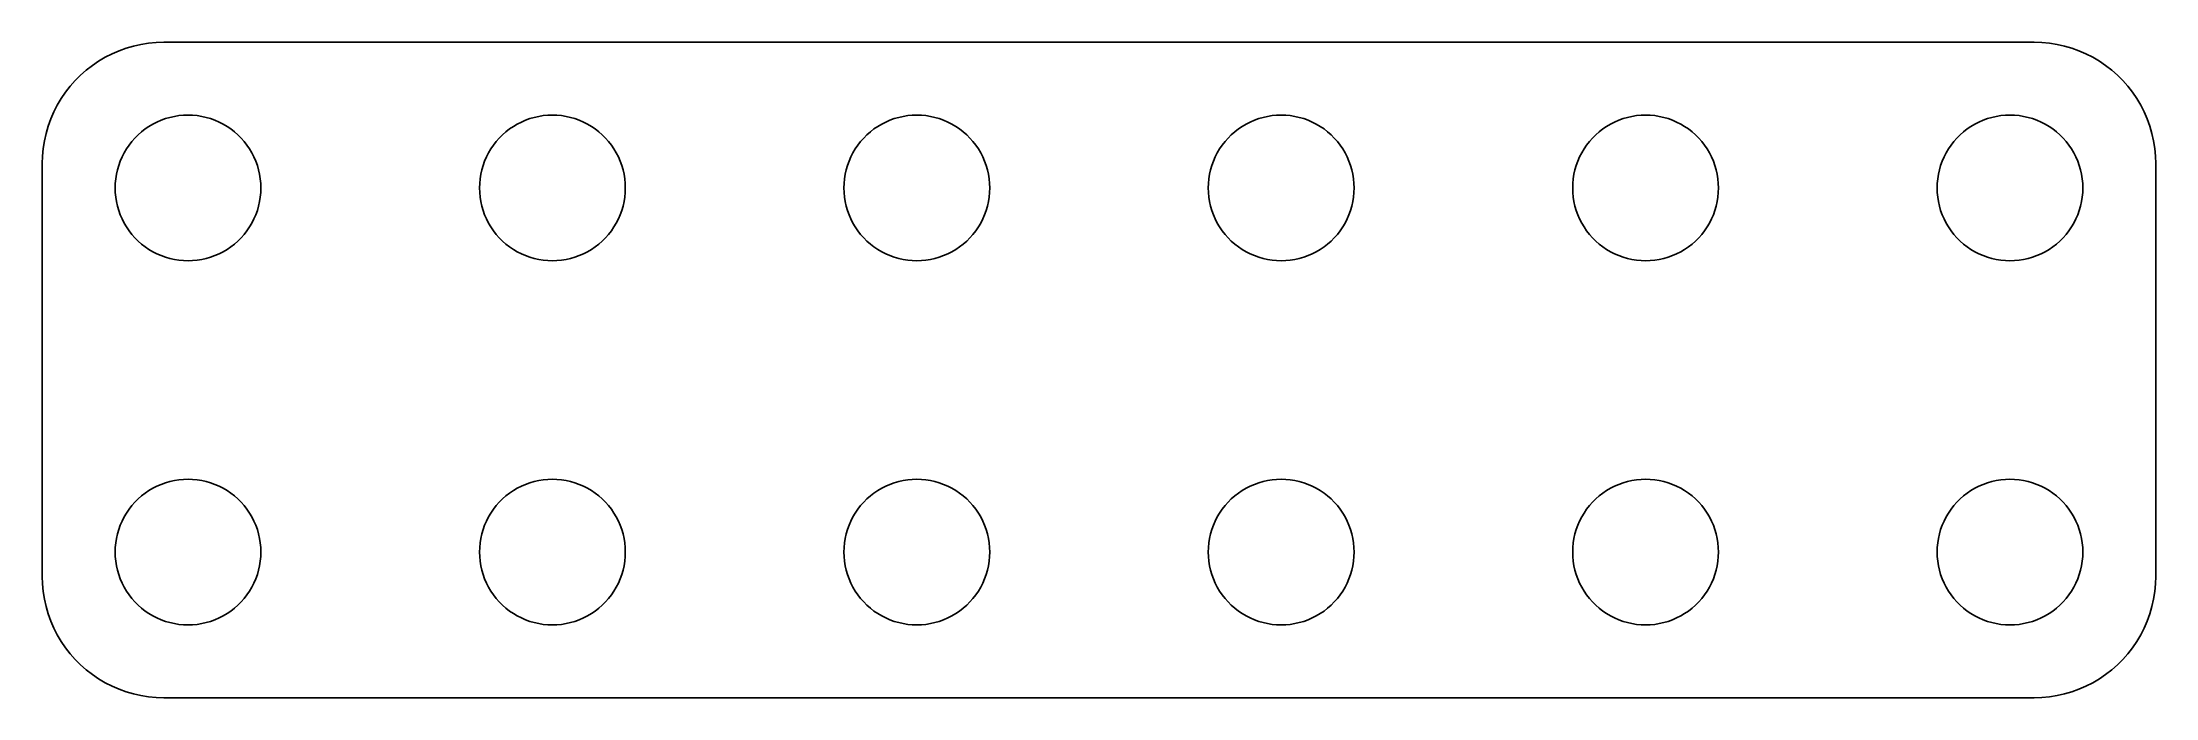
# Model space of a CAD drawing. Header units: metres. Extents: x -43.5 to 43.5, y -13.5 to 13.5.
import ezdxf

# ---------------------------------------------------------------- set-up
doc = ezdxf.new("R2010")
doc.units = ezdxf.units.M

msp = doc.modelspace()

# ---------------------------------------------------------------- linework, layer by layer
for p, q in [((-40.3406, 13.1489), (-40.6289, 13.0241)), ((-40.0451, 13.2553), (-40.3406, 13.1489)), ((-39.7435, 13.3429), (-40.0451, 13.2553)), ((-39.4369, 13.4114), (-39.7435, 13.3429)), ((-39.1267, 13.4606), (-39.4369, 13.4114)), ((-38.8139, 13.4901), (-39.1267, 13.4606)), ((-38.5, 13.5), (-38.8139, 13.4901)), ((38.5, 13.5), (-38.5, 13.5)), ((38.8139, 13.4901), (38.5, 13.5)), ((39.1267, 13.4606), (38.8139, 13.4901)), ((39.4369, 13.4114), (39.1267, 13.4606)), ((39.7435, 13.3429), (39.4369, 13.4114)), ((40.0451, 13.2553), (39.7435, 13.3429)), ((40.3406, 13.1489), (40.0451, 13.2553)), ((40.6289, 13.0241), (40.3406, 13.1489)), ((-41.6871, 12.3526), (-41.9227, 12.1448)), ((-41.4389, 12.5451), (-41.6871, 12.3526)), ((-41.1791, 12.7216), (-41.4389, 12.5451)), ((-40.9088, 12.8815), (-41.1791, 12.7216)), ((-40.6289, 13.0241), (-40.9088, 12.8815)), ((40.9088, 12.8815), (40.6289, 13.0241)), ((41.1791, 12.7216), (40.9088, 12.8815)), ((41.4389, 12.5451), (41.1791, 12.7216)), ((41.6871, 12.3526), (41.4389, 12.5451)), ((41.9227, 12.1448), (41.6871, 12.3526)), ((-42.5451, 11.4389), (-42.7216, 11.1791)), ((-42.3526, 11.6871), (-42.5451, 11.4389)), ((-42.1448, 11.9227), (-42.3526, 11.6871)), ((-41.9227, 12.1448), (-42.1448, 11.9227)), ((42.1448, 11.9227), (41.9227, 12.1448)), ((42.3526, 11.6871), (42.1448, 11.9227)), ((42.5451, 11.4389), (42.3526, 11.6871)), ((42.7216, 11.1791), (42.5451, 11.4389)), ((-43.0241, 10.6289), (-43.1489, 10.3406)), ((-42.8815, 10.9088), (-43.0241, 10.6289)), ((-42.7216, 11.1791), (-42.8815, 10.9088)), ((-38.2461, 10.4057), (-38.0621, 10.4469)), ((-38.0621, 10.4469), (-37.876, 10.4763)), ((-37.876, 10.4763), (-37.6884, 10.4941)), ((-37.6884, 10.4941), (-37.5, 10.5)), ((-37.5, 10.5), (-37.3116, 10.4941)), ((-37.3116, 10.4941), (-37.124, 10.4763)), ((-37.124, 10.4763), (-36.9379, 10.4469)), ((-36.9379, 10.4469), (-36.7539, 10.4057)), ((-23.2461, 10.4057), (-23.0621, 10.4469)), ((-23.0621, 10.4469), (-22.876, 10.4763)), ((-22.876, 10.4763), (-22.6884, 10.4941)), ((-22.6884, 10.4941), (-22.5, 10.5)), ((-22.5, 10.5), (-22.3116, 10.4941)), ((-22.3116, 10.4941), (-22.124, 10.4763)), ((-22.124, 10.4763), (-21.9379, 10.4469)), ((-21.9379, 10.4469), (-21.7539, 10.4057)), ((-8.24606, 10.4057), (-8.06213, 10.4469)), ((-8.06213, 10.4469), (-7.87599, 10.4763)), ((-7.87599, 10.4763), (-7.68837, 10.4941)), ((-7.68837, 10.4941), (-7.5, 10.5)), ((-7.5, 10.5), (-7.31161, 10.4941)), ((-7.31161, 10.4941), (-7.12399, 10.4763)), ((-7.12399, 10.4763), (-6.93785, 10.4469)), ((-6.93785, 10.4469), (-6.75392, 10.4057)), ((6.75392, 10.4057), (6.93785, 10.4469)), ((6.93785, 10.4469), (7.12399, 10.4763)), ((7.12399, 10.4763), (7.31161, 10.4941)), ((7.31161, 10.4941), (7.5, 10.5)), ((7.5, 10.5), (7.68837, 10.4941)), ((7.68837, 10.4941), (7.87599, 10.4763)), ((7.87599, 10.4763), (8.06213, 10.4469)), ((8.06213, 10.4469), (8.24606, 10.4057)), ((21.7539, 10.4057), (21.9379, 10.4469)), ((21.9379, 10.4469), (22.124, 10.4763)), ((22.124, 10.4763), (22.3116, 10.4941)), ((22.3116, 10.4941), (22.5, 10.5)), ((22.5, 10.5), (22.6884, 10.4941)), ((22.6884, 10.4941), (22.876, 10.4763)), ((22.876, 10.4763), (23.0621, 10.4469)), ((23.0621, 10.4469), (23.2461, 10.4057)), ((36.7539, 10.4057), (36.9379, 10.4469)), ((36.9379, 10.4469), (37.124, 10.4763)), ((37.124, 10.4763), (37.3116, 10.4941)), ((37.3116, 10.4941), (37.5, 10.5)), ((37.5, 10.5), (37.6884, 10.4941)), ((37.6884, 10.4941), (37.876, 10.4763)), ((37.876, 10.4763), (38.0621, 10.4469)), ((38.0621, 10.4469), (38.2461, 10.4057)), ((42.8815, 10.9088), (42.7216, 11.1791)), ((43.0241, 10.6289), (42.8815, 10.9088)), ((43.1489, 10.3406), (43.0241, 10.6289)), ((-43.3429, 9.74345), (-43.4114, 9.4369)), ((-43.2553, 10.0451), (-43.3429, 9.74345)), ((-43.1489, 10.3406), (-43.2553, 10.0451)), ((-39.6869, 9.55363), (-39.5536, 9.6869)), ((-39.5536, 9.6869), (-39.4123, 9.81154)), ((-39.4123, 9.81154), (-39.2634, 9.92705)), ((-39.2634, 9.92705), (-39.1075, 10.033)), ((-39.1075, 10.033), (-38.9453, 10.1289)), ((-38.9453, 10.1289), (-38.7773, 10.2145)), ((-38.7773, 10.2145), (-38.6044, 10.2893)), ((-38.6044, 10.2893), (-38.427, 10.3532)), ((-38.427, 10.3532), (-38.2461, 10.4057)), ((-36.7539, 10.4057), (-36.5729, 10.3532)), ((-36.5729, 10.3532), (-36.3956, 10.2893)), ((-36.3956, 10.2893), (-36.2227, 10.2145)), ((-36.2227, 10.2145), (-36.0547, 10.1289)), ((-36.0547, 10.1289), (-35.8925, 10.033)), ((-35.8925, 10.033), (-35.7366, 9.92705)), ((-35.7366, 9.92705), (-35.5877, 9.81154)), ((-35.5877, 9.81154), (-35.4464, 9.6869)), ((-35.4464, 9.6869), (-35.3131, 9.55363)), ((-24.6869, 9.55363), (-24.5536, 9.6869)), ((-24.5536, 9.6869), (-24.4123, 9.81154)), ((-24.4123, 9.81154), (-24.2634, 9.92705)), ((-24.2634, 9.92705), (-24.1075, 10.033)), ((-24.1075, 10.033), (-23.9453, 10.1289)), ((-23.9453, 10.1289), (-23.7773, 10.2145)), ((-23.7773, 10.2145), (-23.6044, 10.2893)), ((-23.6044, 10.2893), (-23.427, 10.3532)), ((-23.427, 10.3532), (-23.2461, 10.4057)), ((-21.7539, 10.4057), (-21.5729, 10.3532)), ((-21.5729, 10.3532), (-21.3956, 10.2893)), ((-21.3956, 10.2893), (-21.2227, 10.2145)), ((-21.2227, 10.2145), (-21.0547, 10.1289)), ((-21.0547, 10.1289), (-20.8925, 10.033)), ((-20.8925, 10.033), (-20.7366, 9.92705)), ((-20.7366, 9.92705), (-20.5877, 9.81154)), ((-20.5877, 9.81154), (-20.4464, 9.6869)), ((-20.4464, 9.6869), (-20.3131, 9.55363)), ((-9.6869, 9.55363), (-9.55363, 9.6869)), ((-9.55363, 9.6869), (-9.41226, 9.81154)), ((-9.41226, 9.81154), (-9.26335, 9.92705)), ((-9.26335, 9.92705), (-9.10747, 10.033)), ((-9.10747, 10.033), (-8.94525, 10.1289)), ((-8.94525, 10.1289), (-8.77733, 10.2145)), ((-8.77733, 10.2145), (-8.60437, 10.2893)), ((-8.60437, 10.2893), (-8.42705, 10.3532)), ((-8.42705, 10.3532), (-8.24606, 10.4057)), ((-6.75392, 10.4057), (-6.57294, 10.3532)), ((-6.57294, 10.3532), (-6.39561, 10.2893)), ((-6.39561, 10.2893), (-6.22266, 10.2145)), ((-6.22266, 10.2145), (-6.05473, 10.1289)), ((-6.05473, 10.1289), (-5.89252, 10.033)), ((-5.89252, 10.033), (-5.73663, 9.92705)), ((-5.73663, 9.92705), (-5.58772, 9.81154)), ((-5.58772, 9.81154), (-5.44635, 9.6869)), ((-5.44635, 9.6869), (-5.31308, 9.55363)), ((5.31308, 9.55363), (5.44635, 9.6869)), ((5.44635, 9.6869), (5.58772, 9.81154)), ((5.58772, 9.81154), (5.73663, 9.92705)), ((5.73663, 9.92705), (5.89252, 10.033)), ((5.89252, 10.033), (6.05473, 10.1289)), ((6.05473, 10.1289), (6.22266, 10.2145)), ((6.22266, 10.2145), (6.39561, 10.2893)), ((6.39561, 10.2893), (6.57294, 10.3532)), ((6.57294, 10.3532), (6.75392, 10.4057)), ((8.24606, 10.4057), (8.42705, 10.3532)), ((8.42705, 10.3532), (8.60437, 10.2893)), ((8.60437, 10.2893), (8.77733, 10.2145)), ((8.77733, 10.2145), (8.94525, 10.1289)), ((8.94525, 10.1289), (9.10747, 10.033)), ((9.10747, 10.033), (9.26335, 9.92705)), ((9.26335, 9.92705), (9.41226, 9.81154)), ((9.41226, 9.81154), (9.55363, 9.6869)), ((9.55363, 9.6869), (9.6869, 9.55363)), ((20.3131, 9.55363), (20.4464, 9.6869)), ((20.4464, 9.6869), (20.5877, 9.81154)), ((20.5877, 9.81154), (20.7366, 9.92705)), ((20.7366, 9.92705), (20.8925, 10.033)), ((20.8925, 10.033), (21.0547, 10.1289)), ((21.0547, 10.1289), (21.2227, 10.2145)), ((21.2227, 10.2145), (21.3956, 10.2893)), ((21.3956, 10.2893), (21.5729, 10.3532)), ((21.5729, 10.3532), (21.7539, 10.4057)), ((23.2461, 10.4057), (23.427, 10.3532)), ((23.427, 10.3532), (23.6044, 10.2893)), ((23.6044, 10.2893), (23.7773, 10.2145)), ((23.7773, 10.2145), (23.9453, 10.1289)), ((23.9453, 10.1289), (24.1075, 10.033)), ((24.1075, 10.033), (24.2634, 9.92705)), ((24.2634, 9.92705), (24.4123, 9.81154)), ((24.4123, 9.81154), (24.5536, 9.6869)), ((24.5536, 9.6869), (24.6869, 9.55363)), ((35.3131, 9.55363), (35.4464, 9.6869)), ((35.4464, 9.6869), (35.5877, 9.81154)), ((35.5877, 9.81154), (35.7366, 9.92705)), ((35.7366, 9.92705), (35.8925, 10.033)), ((35.8925, 10.033), (36.0547, 10.1289)), ((36.0547, 10.1289), (36.2227, 10.2145)), ((36.2227, 10.2145), (36.3956, 10.2893)), ((36.3956, 10.2893), (36.5729, 10.3532)), ((36.5729, 10.3532), (36.7539, 10.4057)), ((38.2461, 10.4057), (38.427, 10.3532)), ((38.427, 10.3532), (38.6044, 10.2893)), ((38.6044, 10.2893), (38.7773, 10.2145)), ((38.7773, 10.2145), (38.9453, 10.1289)), ((38.9453, 10.1289), (39.1075, 10.033)), ((39.1075, 10.033), (39.2634, 9.92705)), ((39.2634, 9.92705), (39.4123, 9.81154)), ((39.4123, 9.81154), (39.5536, 9.6869)), ((39.5536, 9.6869), (39.6869, 9.55363)), ((43.2553, 10.0451), (43.1489, 10.3406)), ((43.3429, 9.74345), (43.2553, 10.0451)), ((43.4114, 9.4369), (43.3429, 9.74345)), ((-43.4901, 8.81395), (-43.5, 8.5)), ((-43.4606, 9.12666), (-43.4901, 8.81395)), ((-43.4114, 9.4369), (-43.4606, 9.12666)), ((-40.2893, 8.60437), (-40.2145, 8.77733)), ((-40.2145, 8.77733), (-40.1289, 8.94525)), ((-40.1289, 8.94525), (-40.033, 9.10747)), ((-40.033, 9.10747), (-39.927, 9.26335)), ((-39.927, 9.26335), (-39.8115, 9.41226)), ((-39.8115, 9.41226), (-39.6869, 9.55363)), ((-35.3131, 9.55363), (-35.1885, 9.41226)), ((-35.1885, 9.41226), (-35.0729, 9.26335)), ((-35.0729, 9.26335), (-34.967, 9.10747)), ((-34.967, 9.10747), (-34.8711, 8.94525)), ((-34.8711, 8.94525), (-34.7855, 8.77733)), ((-34.7855, 8.77733), (-34.7107, 8.60437)), ((-25.2893, 8.60437), (-25.2145, 8.77733)), ((-25.2145, 8.77733), (-25.1289, 8.94525)), ((-25.1289, 8.94525), (-25.033, 9.10747)), ((-25.033, 9.10747), (-24.927, 9.26335)), ((-24.927, 9.26335), (-24.8115, 9.41226)), ((-24.8115, 9.41226), (-24.6869, 9.55363)), ((-20.3131, 9.55363), (-20.1884, 9.41226)), ((-20.1884, 9.41226), (-20.0729, 9.26335)), ((-20.0729, 9.26335), (-19.967, 9.10747)), ((-19.967, 9.10747), (-19.8711, 8.94525)), ((-19.8711, 8.94525), (-19.7855, 8.77733)), ((-19.7855, 8.77733), (-19.7107, 8.60437)), ((-10.2893, 8.60437), (-10.2145, 8.77733)), ((-10.2145, 8.77733), (-10.1289, 8.94525)), ((-10.1289, 8.94525), (-10.033, 9.10747)), ((-10.033, 9.10747), (-9.92705, 9.26335)), ((-9.92705, 9.26335), (-9.81154, 9.41226)), ((-9.81154, 9.41226), (-9.6869, 9.55363)), ((-5.31308, 9.55363), (-5.18845, 9.41226)), ((-5.18845, 9.41226), (-5.07294, 9.26335)), ((-5.07294, 9.26335), (-4.96701, 9.10747)), ((-4.96701, 9.10747), (-4.87108, 8.94525)), ((-4.87108, 8.94525), (-4.78551, 8.77733)), ((-4.78551, 8.77733), (-4.71066, 8.60437)), ((4.71066, 8.60437), (4.78551, 8.77733)), ((4.78551, 8.77733), (4.87108, 8.94525)), ((4.87108, 8.94525), (4.96701, 9.10747)), ((4.96701, 9.10747), (5.07294, 9.26335)), ((5.07294, 9.26335), (5.18845, 9.41226)), ((5.18845, 9.41226), (5.31308, 9.55363)), ((9.6869, 9.55363), (9.81154, 9.41226)), ((9.81154, 9.41226), (9.92705, 9.26335)), ((9.92705, 9.26335), (10.033, 9.10747)), ((10.033, 9.10747), (10.1289, 8.94525)), ((10.1289, 8.94525), (10.2145, 8.77733)), ((10.2145, 8.77733), (10.2893, 8.60437)), ((19.7107, 8.60437), (19.7855, 8.77733)), ((19.7855, 8.77733), (19.8711, 8.94525)), ((19.8711, 8.94525), (19.967, 9.10747)), ((19.967, 9.10747), (20.0729, 9.26335)), ((20.0729, 9.26335), (20.1884, 9.41226)), ((20.1884, 9.41226), (20.3131, 9.55363)), ((24.6869, 9.55363), (24.8115, 9.41226)), ((24.8115, 9.41226), (24.927, 9.26335)), ((24.927, 9.26335), (25.033, 9.10747)), ((25.033, 9.10747), (25.1289, 8.94525)), ((25.1289, 8.94525), (25.2145, 8.77733)), ((25.2145, 8.77733), (25.2893, 8.60437)), ((34.7107, 8.60437), (34.7855, 8.77733)), ((34.7855, 8.77733), (34.8711, 8.94525)), ((34.8711, 8.94525), (34.967, 9.10747)), ((34.967, 9.10747), (35.0729, 9.26335)), ((35.0729, 9.26335), (35.1885, 9.41226)), ((35.1885, 9.41226), (35.3131, 9.55363)), ((39.6869, 9.55363), (39.8115, 9.41226)), ((39.8115, 9.41226), (39.927, 9.26335)), ((39.927, 9.26335), (40.033, 9.10747)), ((40.033, 9.10747), (40.1289, 8.94525)), ((40.1289, 8.94525), (40.2145, 8.77733)), ((40.2145, 8.77733), (40.2893, 8.60437)), ((43.4606, 9.12666), (43.4114, 9.4369)), ((43.4901, 8.81395), (43.4606, 9.12666)), ((43.5, 8.5), (43.4901, 8.81395)), ((-43.5, 8.5), (-43.5, -8.5)), ((-40.4941, 7.68837), (-40.4763, 7.87599)), ((-40.4763, 7.87599), (-40.4469, 8.06213)), ((-40.4469, 8.06213), (-40.4057, 8.24606)), ((-40.4057, 8.24606), (-40.3532, 8.42705)), ((-40.3532, 8.42705), (-40.2893, 8.60437)), ((-34.7107, 8.60437), (-34.6468, 8.42705)), ((-34.6468, 8.42705), (-34.5942, 8.24606)), ((-34.5942, 8.24606), (-34.5531, 8.06213)), ((-34.5531, 8.06213), (-34.5237, 7.87599)), ((-34.5237, 7.87599), (-34.5059, 7.68837)), ((-25.4941, 7.68837), (-25.4763, 7.87599)), ((-25.4763, 7.87599), (-25.4469, 8.06213)), ((-25.4469, 8.06213), (-25.4057, 8.24606)), ((-25.4057, 8.24606), (-25.3532, 8.42705)), ((-25.3532, 8.42705), (-25.2893, 8.60437)), ((-19.7107, 8.60437), (-19.6468, 8.42705)), ((-19.6468, 8.42705), (-19.5942, 8.24606)), ((-19.5942, 8.24606), (-19.5531, 8.06213)), ((-19.5531, 8.06213), (-19.5237, 7.87599)), ((-19.5237, 7.87599), (-19.5059, 7.68837)), ((-10.4941, 7.68837), (-10.4763, 7.87599)), ((-10.4763, 7.87599), (-10.4469, 8.06213)), ((-10.4469, 8.06213), (-10.4057, 8.24606)), ((-10.4057, 8.24606), (-10.3532, 8.42705)), ((-10.3532, 8.42705), (-10.2893, 8.60437)), ((-4.71066, 8.60437), (-4.64682, 8.42705)), ((-4.64682, 8.42705), (-4.59424, 8.24606)), ((-4.59424, 8.24606), (-4.55313, 8.06213)), ((-4.55313, 8.06213), (-4.52365, 7.87599)), ((-4.52365, 7.87599), (-4.50591, 7.68837)), ((4.50591, 7.68837), (4.52365, 7.87599)), ((4.52365, 7.87599), (4.55313, 8.06213)), ((4.55313, 8.06213), (4.59424, 8.24606)), ((4.59424, 8.24606), (4.64682, 8.42705)), ((4.64682, 8.42705), (4.71066, 8.60437)), ((10.2893, 8.60437), (10.3532, 8.42705)), ((10.3532, 8.42705), (10.4057, 8.24606)), ((10.4057, 8.24606), (10.4469, 8.06213)), ((10.4469, 8.06213), (10.4763, 7.87599)), ((10.4763, 7.87599), (10.4941, 7.68837)), ((19.5059, 7.68837), (19.5237, 7.87599)), ((19.5237, 7.87599), (19.5531, 8.06213)), ((19.5531, 8.06213), (19.5942, 8.24606)), ((19.5942, 8.24606), (19.6468, 8.42705)), ((19.6468, 8.42705), (19.7107, 8.60437)), ((25.2893, 8.60437), (25.3532, 8.42705)), ((25.3532, 8.42705), (25.4057, 8.24606)), ((25.4057, 8.24606), (25.4469, 8.06213)), ((25.4469, 8.06213), (25.4763, 7.87599)), ((25.4763, 7.87599), (25.4941, 7.68837)), ((34.5059, 7.68837), (34.5237, 7.87599)), ((34.5237, 7.87599), (34.5531, 8.06213)), ((34.5531, 8.06213), (34.5942, 8.24606)), ((34.5942, 8.24606), (34.6468, 8.42705)), ((34.6468, 8.42705), (34.7107, 8.60437)), ((40.2893, 8.60437), (40.3532, 8.42705)), ((40.3532, 8.42705), (40.4057, 8.24606)), ((40.4057, 8.24606), (40.4469, 8.06213)), ((40.4469, 8.06213), (40.4763, 7.87599)), ((40.4763, 7.87599), (40.4941, 7.68837)), ((43.5, -8.5), (43.5, 8.5)), ((-40.5, 7.5), (-40.4941, 7.68837)), ((-40.4941, 7.31161), (-40.5, 7.5)), ((-40.4763, 7.12399), (-40.4941, 7.31161)), ((-40.4469, 6.93785), (-40.4763, 7.12399)), ((-34.5237, 7.12399), (-34.5531, 6.93785)), ((-34.5059, 7.31161), (-34.5237, 7.12399)), ((-34.5059, 7.68837), (-34.5, 7.5)), ((-34.5, 7.5), (-34.5059, 7.31161)), ((-25.5, 7.5), (-25.4941, 7.68837)), ((-25.4941, 7.31161), (-25.5, 7.5)), ((-25.4763, 7.12399), (-25.4941, 7.31161)), ((-25.4469, 6.93785), (-25.4763, 7.12399)), ((-19.5237, 7.12399), (-19.5531, 6.93785)), ((-19.5059, 7.31161), (-19.5237, 7.12399)), ((-19.5059, 7.68837), (-19.5, 7.5)), ((-19.5, 7.5), (-19.5059, 7.31161)), ((-10.5, 7.5), (-10.4941, 7.68837)), ((-10.4941, 7.31161), (-10.5, 7.5)), ((-10.4763, 7.12399), (-10.4941, 7.31161)), ((-10.4469, 6.93785), (-10.4763, 7.12399)), ((-4.52365, 7.12399), (-4.55313, 6.93785)), ((-4.50591, 7.31161), (-4.52365, 7.12399)), ((-4.50591, 7.68837), (-4.5, 7.5)), ((-4.5, 7.5), (-4.50591, 7.31161)), ((4.5, 7.5), (4.50591, 7.68837)), ((4.50591, 7.31161), (4.5, 7.5)), ((4.52365, 7.12399), (4.50591, 7.31161)), ((4.55313, 6.93785), (4.52365, 7.12399)), ((10.4763, 7.12399), (10.4469, 6.93785)), ((10.4941, 7.31161), (10.4763, 7.12399)), ((10.4941, 7.68837), (10.5, 7.5)), ((10.5, 7.5), (10.4941, 7.31161)), ((19.5, 7.5), (19.5059, 7.68837)), ((19.5059, 7.31161), (19.5, 7.5)), ((19.5237, 7.12399), (19.5059, 7.31161)), ((19.5531, 6.93785), (19.5237, 7.12399)), ((25.4763, 7.12399), (25.4469, 6.93785)), ((25.4941, 7.31161), (25.4763, 7.12399)), ((25.4941, 7.68837), (25.5, 7.5)), ((25.5, 7.5), (25.4941, 7.31161)), ((34.5, 7.5), (34.5059, 7.68837)), ((34.5059, 7.31161), (34.5, 7.5)), ((34.5237, 7.12399), (34.5059, 7.31161)), ((34.5531, 6.93785), (34.5237, 7.12399)), ((40.4763, 7.12399), (40.4469, 6.93785)), ((40.4941, 7.31161), (40.4763, 7.12399)), ((40.4941, 7.68837), (40.5, 7.5)), ((40.5, 7.5), (40.4941, 7.31161)), ((-40.4057, 6.75392), (-40.4469, 6.93785)), ((-40.3532, 6.57294), (-40.4057, 6.75392)), ((-40.2893, 6.39561), (-40.3532, 6.57294)), ((-40.2145, 6.22266), (-40.2893, 6.39561)), ((-40.1289, 6.05473), (-40.2145, 6.22266)), ((-34.7855, 6.22266), (-34.8711, 6.05473)), ((-34.7107, 6.39561), (-34.7855, 6.22266)), ((-34.6468, 6.57294), (-34.7107, 6.39561)), ((-34.5942, 6.75392), (-34.6468, 6.57294)), ((-34.5531, 6.93785), (-34.5942, 6.75392)), ((-25.4057, 6.75392), (-25.4469, 6.93785)), ((-25.3532, 6.57294), (-25.4057, 6.75392)), ((-25.2893, 6.39561), (-25.3532, 6.57294)), ((-25.2145, 6.22266), (-25.2893, 6.39561)), ((-25.1289, 6.05473), (-25.2145, 6.22266)), ((-19.7855, 6.22266), (-19.8711, 6.05473)), ((-19.7107, 6.39561), (-19.7855, 6.22266)), ((-19.6468, 6.57294), (-19.7107, 6.39561)), ((-19.5942, 6.75392), (-19.6468, 6.57294)), ((-19.5531, 6.93785), (-19.5942, 6.75392)), ((-10.4057, 6.75392), (-10.4469, 6.93785)), ((-10.3532, 6.57294), (-10.4057, 6.75392)), ((-10.2893, 6.39561), (-10.3532, 6.57294)), ((-10.2145, 6.22266), (-10.2893, 6.39561)), ((-10.1289, 6.05473), (-10.2145, 6.22266)), ((-4.78551, 6.22266), (-4.87108, 6.05473)), ((-4.71066, 6.39561), (-4.78551, 6.22266)), ((-4.64682, 6.57294), (-4.71066, 6.39561)), ((-4.59424, 6.75392), (-4.64682, 6.57294)), ((-4.55313, 6.93785), (-4.59424, 6.75392)), ((4.59424, 6.75392), (4.55313, 6.93785)), ((4.64682, 6.57294), (4.59424, 6.75392)), ((4.71066, 6.39561), (4.64682, 6.57294)), ((4.78551, 6.22266), (4.71066, 6.39561)), ((4.87108, 6.05473), (4.78551, 6.22266)), ((10.2145, 6.22266), (10.1289, 6.05473)), ((10.2893, 6.39561), (10.2145, 6.22266)), ((10.3532, 6.57294), (10.2893, 6.39561)), ((10.4057, 6.75392), (10.3532, 6.57294)), ((10.4469, 6.93785), (10.4057, 6.75392)), ((19.5942, 6.75392), (19.5531, 6.93785)), ((19.6468, 6.57294), (19.5942, 6.75392)), ((19.7107, 6.39561), (19.6468, 6.57294)), ((19.7855, 6.22266), (19.7107, 6.39561)), ((19.8711, 6.05473), (19.7855, 6.22266)), ((25.2145, 6.22266), (25.1289, 6.05473)), ((25.2893, 6.39561), (25.2145, 6.22266)), ((25.3532, 6.57294), (25.2893, 6.39561)), ((25.4057, 6.75392), (25.3532, 6.57294)), ((25.4469, 6.93785), (25.4057, 6.75392)), ((34.5942, 6.75392), (34.5531, 6.93785)), ((34.6468, 6.57294), (34.5942, 6.75392)), ((34.7107, 6.39561), (34.6468, 6.57294)), ((34.7855, 6.22266), (34.7107, 6.39561)), ((34.8711, 6.05473), (34.7855, 6.22266)), ((40.2145, 6.22266), (40.1289, 6.05473)), ((40.2893, 6.39561), (40.2145, 6.22266)), ((40.3532, 6.57294), (40.2893, 6.39561)), ((40.4057, 6.75392), (40.3532, 6.57294)), ((40.4469, 6.93785), (40.4057, 6.75392)), ((-40.033, 5.89252), (-40.1289, 6.05473)), ((-39.927, 5.73663), (-40.033, 5.89252)), ((-39.8115, 5.58772), (-39.927, 5.73663)), ((-39.6869, 5.44635), (-39.8115, 5.58772)), ((-39.5536, 5.31308), (-39.6869, 5.44635)), ((-39.4123, 5.18845), (-39.5536, 5.31308)), ((-35.4464, 5.31308), (-35.5877, 5.18845)), ((-35.3131, 5.44635), (-35.4464, 5.31308)), ((-35.1885, 5.58772), (-35.3131, 5.44635)), ((-35.0729, 5.73663), (-35.1885, 5.58772)), ((-34.967, 5.89252), (-35.0729, 5.73663)), ((-34.8711, 6.05473), (-34.967, 5.89252)), ((-25.033, 5.89252), (-25.1289, 6.05473)), ((-24.927, 5.73663), (-25.033, 5.89252)), ((-24.8115, 5.58772), (-24.927, 5.73663)), ((-24.6869, 5.44635), (-24.8115, 5.58772)), ((-24.5536, 5.31308), (-24.6869, 5.44635)), ((-24.4123, 5.18845), (-24.5536, 5.31308)), ((-20.4464, 5.31308), (-20.5877, 5.18845)), ((-20.3131, 5.44635), (-20.4464, 5.31308)), ((-20.1884, 5.58772), (-20.3131, 5.44635)), ((-20.0729, 5.73663), (-20.1884, 5.58772)), ((-19.967, 5.89252), (-20.0729, 5.73663)), ((-19.8711, 6.05473), (-19.967, 5.89252)), ((-10.033, 5.89252), (-10.1289, 6.05473)), ((-9.92705, 5.73663), (-10.033, 5.89252)), ((-9.81154, 5.58772), (-9.92705, 5.73663)), ((-9.6869, 5.44635), (-9.81154, 5.58772)), ((-9.55363, 5.31308), (-9.6869, 5.44635)), ((-9.41226, 5.18845), (-9.55363, 5.31308)), ((-5.44635, 5.31308), (-5.58772, 5.18845)), ((-5.31308, 5.44635), (-5.44635, 5.31308)), ((-5.18845, 5.58772), (-5.31308, 5.44635)), ((-5.07294, 5.73663), (-5.18845, 5.58772)), ((-4.96701, 5.89252), (-5.07294, 5.73663)), ((-4.87108, 6.05473), (-4.96701, 5.89252)), ((4.96701, 5.89252), (4.87108, 6.05473)), ((5.07294, 5.73663), (4.96701, 5.89252)), ((5.18845, 5.58772), (5.07294, 5.73663)), ((5.31308, 5.44635), (5.18845, 5.58772)), ((5.44635, 5.31308), (5.31308, 5.44635)), ((5.58772, 5.18845), (5.44635, 5.31308)), ((9.55363, 5.31308), (9.41226, 5.18845)), ((9.6869, 5.44635), (9.55363, 5.31308)), ((9.81154, 5.58772), (9.6869, 5.44635)), ((9.92705, 5.73663), (9.81154, 5.58772)), ((10.033, 5.89252), (9.92705, 5.73663)), ((10.1289, 6.05473), (10.033, 5.89252)), ((19.967, 5.89252), (19.8711, 6.05473)), ((20.0729, 5.73663), (19.967, 5.89252)), ((20.1884, 5.58772), (20.0729, 5.73663)), ((20.3131, 5.44635), (20.1884, 5.58772)), ((20.4464, 5.31308), (20.3131, 5.44635)), ((20.5877, 5.18845), (20.4464, 5.31308)), ((24.5536, 5.31308), (24.4123, 5.18845)), ((24.6869, 5.44635), (24.5536, 5.31308)), ((24.8115, 5.58772), (24.6869, 5.44635)), ((24.927, 5.73663), (24.8115, 5.58772)), ((25.033, 5.89252), (24.927, 5.73663)), ((25.1289, 6.05473), (25.033, 5.89252)), ((34.967, 5.89252), (34.8711, 6.05473)), ((35.0729, 5.73663), (34.967, 5.89252)), ((35.1885, 5.58772), (35.0729, 5.73663)), ((35.3131, 5.44635), (35.1885, 5.58772)), ((35.4464, 5.31308), (35.3131, 5.44635)), ((35.5877, 5.18845), (35.4464, 5.31308)), ((39.5536, 5.31308), (39.4123, 5.18845)), ((39.6869, 5.44635), (39.5536, 5.31308)), ((39.8115, 5.58772), (39.6869, 5.44635)), ((39.927, 5.73663), (39.8115, 5.58772)), ((40.033, 5.89252), (39.927, 5.73663)), ((40.1289, 6.05473), (40.033, 5.89252)), ((-39.2634, 5.07294), (-39.4123, 5.18845)), ((-39.1075, 4.96701), (-39.2634, 5.07294)), ((-38.9453, 4.87108), (-39.1075, 4.96701)), ((-38.7773, 4.78551), (-38.9453, 4.87108)), ((-38.6044, 4.71066), (-38.7773, 4.78551)), ((-38.427, 4.64682), (-38.6044, 4.71066)), ((-38.2461, 4.59424), (-38.427, 4.64682)), ((-38.0621, 4.55313), (-38.2461, 4.59424)), ((-37.876, 4.52365), (-38.0621, 4.55313)), ((-37.6884, 4.50591), (-37.876, 4.52365)), ((-37.5, 4.5), (-37.6884, 4.50591)), ((-37.3116, 4.50591), (-37.5, 4.5)), ((-37.124, 4.52365), (-37.3116, 4.50591)), ((-36.9379, 4.55313), (-37.124, 4.52365)), ((-36.7539, 4.59424), (-36.9379, 4.55313)), ((-36.5729, 4.64682), (-36.7539, 4.59424)), ((-36.3956, 4.71066), (-36.5729, 4.64682)), ((-36.2227, 4.78551), (-36.3956, 4.71066)), ((-36.0547, 4.87108), (-36.2227, 4.78551)), ((-35.8925, 4.96701), (-36.0547, 4.87108)), ((-35.7366, 5.07294), (-35.8925, 4.96701)), ((-35.5877, 5.18845), (-35.7366, 5.07294)), ((-24.2634, 5.07294), (-24.4123, 5.18845)), ((-24.1075, 4.96701), (-24.2634, 5.07294)), ((-23.9453, 4.87108), (-24.1075, 4.96701)), ((-23.7773, 4.78551), (-23.9453, 4.87108)), ((-23.6044, 4.71066), (-23.7773, 4.78551)), ((-23.427, 4.64682), (-23.6044, 4.71066)), ((-23.2461, 4.59424), (-23.427, 4.64682)), ((-23.0621, 4.55313), (-23.2461, 4.59424)), ((-22.876, 4.52365), (-23.0621, 4.55313)), ((-22.6884, 4.50591), (-22.876, 4.52365)), ((-22.5, 4.5), (-22.6884, 4.50591)), ((-22.3116, 4.50591), (-22.5, 4.5)), ((-22.124, 4.52365), (-22.3116, 4.50591)), ((-21.9379, 4.55313), (-22.124, 4.52365)), ((-21.7539, 4.59424), (-21.9379, 4.55313)), ((-21.5729, 4.64682), (-21.7539, 4.59424)), ((-21.3956, 4.71066), (-21.5729, 4.64682)), ((-21.2227, 4.78551), (-21.3956, 4.71066)), ((-21.0547, 4.87108), (-21.2227, 4.78551)), ((-20.8925, 4.96701), (-21.0547, 4.87108)), ((-20.7366, 5.07294), (-20.8925, 4.96701)), ((-20.5877, 5.18845), (-20.7366, 5.07294)), ((-9.26335, 5.07294), (-9.41226, 5.18845)), ((-9.10747, 4.96701), (-9.26335, 5.07294)), ((-8.94525, 4.87108), (-9.10747, 4.96701)), ((-8.77733, 4.78551), (-8.94525, 4.87108)), ((-8.60437, 4.71066), (-8.77733, 4.78551)), ((-8.42705, 4.64682), (-8.60437, 4.71066)), ((-8.24606, 4.59424), (-8.42705, 4.64682)), ((-8.06213, 4.55313), (-8.24606, 4.59424)), ((-7.87599, 4.52365), (-8.06213, 4.55313)), ((-7.68837, 4.50591), (-7.87599, 4.52365)), ((-7.5, 4.5), (-7.68837, 4.50591)), ((-7.31161, 4.50591), (-7.5, 4.5)), ((-7.12399, 4.52365), (-7.31161, 4.50591)), ((-6.93785, 4.55313), (-7.12399, 4.52365)), ((-6.75392, 4.59424), (-6.93785, 4.55313)), ((-6.57294, 4.64682), (-6.75392, 4.59424)), ((-6.39561, 4.71066), (-6.57294, 4.64682)), ((-6.22266, 4.78551), (-6.39561, 4.71066)), ((-6.05473, 4.87108), (-6.22266, 4.78551)), ((-5.89252, 4.96701), (-6.05473, 4.87108)), ((-5.73663, 5.07294), (-5.89252, 4.96701)), ((-5.58772, 5.18845), (-5.73663, 5.07294)), ((5.73663, 5.07294), (5.58772, 5.18845)), ((5.89252, 4.96701), (5.73663, 5.07294)), ((6.05473, 4.87108), (5.89252, 4.96701)), ((6.22266, 4.78551), (6.05473, 4.87108)), ((6.39561, 4.71066), (6.22266, 4.78551)), ((6.57294, 4.64682), (6.39561, 4.71066)), ((6.75392, 4.59424), (6.57294, 4.64682)), ((6.93785, 4.55313), (6.75392, 4.59424)), ((7.12399, 4.52365), (6.93785, 4.55313)), ((7.31161, 4.50591), (7.12399, 4.52365)), ((7.5, 4.5), (7.31161, 4.50591)), ((7.68837, 4.50591), (7.5, 4.5)), ((7.87599, 4.52365), (7.68837, 4.50591)), ((8.06213, 4.55313), (7.87599, 4.52365)), ((8.24606, 4.59424), (8.06213, 4.55313)), ((8.42705, 4.64682), (8.24606, 4.59424)), ((8.60437, 4.71066), (8.42705, 4.64682)), ((8.77733, 4.78551), (8.60437, 4.71066)), ((8.94525, 4.87108), (8.77733, 4.78551)), ((9.10747, 4.96701), (8.94525, 4.87108)), ((9.26335, 5.07294), (9.10747, 4.96701)), ((9.41226, 5.18845), (9.26335, 5.07294)), ((20.7366, 5.07294), (20.5877, 5.18845)), ((20.8925, 4.96701), (20.7366, 5.07294)), ((21.0547, 4.87108), (20.8925, 4.96701)), ((21.2227, 4.78551), (21.0547, 4.87108)), ((21.3956, 4.71066), (21.2227, 4.78551)), ((21.5729, 4.64682), (21.3956, 4.71066)), ((21.7539, 4.59424), (21.5729, 4.64682)), ((21.9379, 4.55313), (21.7539, 4.59424)), ((22.124, 4.52365), (21.9379, 4.55313)), ((22.3116, 4.50591), (22.124, 4.52365)), ((22.5, 4.5), (22.3116, 4.50591)), ((22.6884, 4.50591), (22.5, 4.5)), ((22.876, 4.52365), (22.6884, 4.50591)), ((23.0621, 4.55313), (22.876, 4.52365)), ((23.2461, 4.59424), (23.0621, 4.55313)), ((23.427, 4.64682), (23.2461, 4.59424)), ((23.6044, 4.71066), (23.427, 4.64682)), ((23.7773, 4.78551), (23.6044, 4.71066)), ((23.9453, 4.87108), (23.7773, 4.78551)), ((24.1075, 4.96701), (23.9453, 4.87108)), ((24.2634, 5.07294), (24.1075, 4.96701)), ((24.4123, 5.18845), (24.2634, 5.07294)), ((35.7366, 5.07294), (35.5877, 5.18845)), ((35.8925, 4.96701), (35.7366, 5.07294)), ((36.0547, 4.87108), (35.8925, 4.96701)), ((36.2227, 4.78551), (36.0547, 4.87108)), ((36.3956, 4.71066), (36.2227, 4.78551)), ((36.5729, 4.64682), (36.3956, 4.71066)), ((36.7539, 4.59424), (36.5729, 4.64682)), ((36.9379, 4.55313), (36.7539, 4.59424)), ((37.124, 4.52365), (36.9379, 4.55313)), ((37.3116, 4.50591), (37.124, 4.52365)), ((37.5, 4.5), (37.3116, 4.50591)), ((37.6884, 4.50591), (37.5, 4.5)), ((37.876, 4.52365), (37.6884, 4.50591)), ((38.0621, 4.55313), (37.876, 4.52365)), ((38.2461, 4.59424), (38.0621, 4.55313)), ((38.427, 4.64682), (38.2461, 4.59424)), ((38.6044, 4.71066), (38.427, 4.64682)), ((38.7773, 4.78551), (38.6044, 4.71066)), ((38.9453, 4.87108), (38.7773, 4.78551)), ((39.1075, 4.96701), (38.9453, 4.87108)), ((39.2634, 5.07294), (39.1075, 4.96701)), ((39.4123, 5.18845), (39.2634, 5.07294)), ((-39.5536, -5.31308), (-39.4123, -5.18845)), ((-39.4123, -5.18845), (-39.2634, -5.07294)), ((-39.2634, -5.07294), (-39.1075, -4.96701)), ((-39.1075, -4.96701), (-38.9453, -4.87108)), ((-38.9453, -4.87108), (-38.7773, -4.78551)), ((-38.7773, -4.78551), (-38.6044, -4.71066)), ((-38.6044, -4.71066), (-38.427, -4.64682)), ((-38.427, -4.64682), (-38.2461, -4.59424)), ((-38.2461, -4.59424), (-38.0621, -4.55313)), ((-38.0621, -4.55313), (-37.876, -4.52365)), ((-37.876, -4.52365), (-37.6884, -4.50591)), ((-37.6884, -4.50591), (-37.5, -4.5)), ((-37.5, -4.5), (-37.3116, -4.50591)), ((-37.3116, -4.50591), (-37.124, -4.52365)), ((-37.124, -4.52365), (-36.9379, -4.55313)), ((-36.9379, -4.55313), (-36.7539, -4.59424)), ((-36.7539, -4.59424), (-36.5729, -4.64682)), ((-36.5729, -4.64682), (-36.3956, -4.71066)), ((-36.3956, -4.71066), (-36.2227, -4.78551)), ((-36.2227, -4.78551), (-36.0547, -4.87108)), ((-36.0547, -4.87108), (-35.8925, -4.96701)), ((-35.8925, -4.96701), (-35.7366, -5.07294)), ((-35.7366, -5.07294), (-35.5877, -5.18845)), ((-35.5877, -5.18845), (-35.4464, -5.31308)), ((-24.5536, -5.31308), (-24.4123, -5.18845)), ((-24.4123, -5.18845), (-24.2634, -5.07294)), ((-24.2634, -5.07294), (-24.1075, -4.96701)), ((-24.1075, -4.96701), (-23.9453, -4.87108)), ((-23.9453, -4.87108), (-23.7773, -4.78551)), ((-23.7773, -4.78551), (-23.6044, -4.71066)), ((-23.6044, -4.71066), (-23.427, -4.64682)), ((-23.427, -4.64682), (-23.2461, -4.59424)), ((-23.2461, -4.59424), (-23.0621, -4.55313)), ((-23.0621, -4.55313), (-22.876, -4.52365)), ((-22.876, -4.52365), (-22.6884, -4.50591)), ((-22.6884, -4.50591), (-22.5, -4.5)), ((-22.5, -4.5), (-22.3116, -4.50591)), ((-22.3116, -4.50591), (-22.124, -4.52365)), ((-22.124, -4.52365), (-21.9379, -4.55313)), ((-21.9379, -4.55313), (-21.7539, -4.59424)), ((-21.7539, -4.59424), (-21.5729, -4.64682)), ((-21.5729, -4.64682), (-21.3956, -4.71066)), ((-21.3956, -4.71066), (-21.2227, -4.78551)), ((-21.2227, -4.78551), (-21.0547, -4.87108)), ((-21.0547, -4.87108), (-20.8925, -4.96701)), ((-20.8925, -4.96701), (-20.7366, -5.07294)), ((-20.7366, -5.07294), (-20.5877, -5.18845)), ((-20.5877, -5.18845), (-20.4464, -5.31308)), ((-9.55363, -5.31308), (-9.41226, -5.18845)), ((-9.41226, -5.18845), (-9.26335, -5.07294)), ((-9.26335, -5.07294), (-9.10747, -4.96701)), ((-9.10747, -4.96701), (-8.94525, -4.87108)), ((-8.94525, -4.87108), (-8.77733, -4.78551)), ((-8.77733, -4.78551), (-8.60437, -4.71066)), ((-8.60437, -4.71066), (-8.42705, -4.64682)), ((-8.42705, -4.64682), (-8.24606, -4.59424)), ((-8.24606, -4.59424), (-8.06213, -4.55313)), ((-8.06213, -4.55313), (-7.87599, -4.52365)), ((-7.87599, -4.52365), (-7.68837, -4.50591)), ((-7.68837, -4.50591), (-7.5, -4.5)), ((-7.5, -4.5), (-7.31161, -4.50591)), ((-7.31161, -4.50591), (-7.12399, -4.52365)), ((-7.12399, -4.52365), (-6.93785, -4.55313)), ((-6.93785, -4.55313), (-6.75392, -4.59424)), ((-6.75392, -4.59424), (-6.57294, -4.64682)), ((-6.57294, -4.64682), (-6.39561, -4.71066)), ((-6.39561, -4.71066), (-6.22266, -4.78551)), ((-6.22266, -4.78551), (-6.05473, -4.87108)), ((-6.05473, -4.87108), (-5.89252, -4.96701)), ((-5.89252, -4.96701), (-5.73663, -5.07294)), ((-5.73663, -5.07294), (-5.58772, -5.18845)), ((-5.58772, -5.18845), (-5.44635, -5.31308)), ((5.44635, -5.31308), (5.58772, -5.18845)), ((5.58772, -5.18845), (5.73663, -5.07294)), ((5.73663, -5.07294), (5.89252, -4.96701)), ((5.89252, -4.96701), (6.05473, -4.87108)), ((6.05473, -4.87108), (6.22266, -4.78551)), ((6.22266, -4.78551), (6.39561, -4.71066)), ((6.39561, -4.71066), (6.57294, -4.64682)), ((6.57294, -4.64682), (6.75392, -4.59424)), ((6.75392, -4.59424), (6.93785, -4.55313)), ((6.93785, -4.55313), (7.12399, -4.52365)), ((7.12399, -4.52365), (7.31161, -4.50591)), ((7.31161, -4.50591), (7.5, -4.5)), ((7.5, -4.5), (7.68837, -4.50591)), ((7.68837, -4.50591), (7.87599, -4.52365)), ((7.87599, -4.52365), (8.06213, -4.55313)), ((8.06213, -4.55313), (8.24606, -4.59424)), ((8.24606, -4.59424), (8.42705, -4.64682)), ((8.42705, -4.64682), (8.60437, -4.71066)), ((8.60437, -4.71066), (8.77733, -4.78551)), ((8.77733, -4.78551), (8.94525, -4.87108)), ((8.94525, -4.87108), (9.10747, -4.96701)), ((9.10747, -4.96701), (9.26335, -5.07294)), ((9.26335, -5.07294), (9.41226, -5.18845)), ((9.41226, -5.18845), (9.55363, -5.31308)), ((20.4464, -5.31308), (20.5877, -5.18845)), ((20.5877, -5.18845), (20.7366, -5.07294)), ((20.7366, -5.07294), (20.8925, -4.96701)), ((20.8925, -4.96701), (21.0547, -4.87108)), ((21.0547, -4.87108), (21.2227, -4.78551)), ((21.2227, -4.78551), (21.3956, -4.71066)), ((21.3956, -4.71066), (21.5729, -4.64682)), ((21.5729, -4.64682), (21.7539, -4.59424)), ((21.7539, -4.59424), (21.9379, -4.55313)), ((21.9379, -4.55313), (22.124, -4.52365)), ((22.124, -4.52365), (22.3116, -4.50591)), ((22.3116, -4.50591), (22.5, -4.5)), ((22.5, -4.5), (22.6884, -4.50591)), ((22.6884, -4.50591), (22.876, -4.52365)), ((22.876, -4.52365), (23.0621, -4.55313)), ((23.0621, -4.55313), (23.2461, -4.59424)), ((23.2461, -4.59424), (23.427, -4.64682)), ((23.427, -4.64682), (23.6044, -4.71066)), ((23.6044, -4.71066), (23.7773, -4.78551)), ((23.7773, -4.78551), (23.9453, -4.87108)), ((23.9453, -4.87108), (24.1075, -4.96701)), ((24.1075, -4.96701), (24.2634, -5.07294)), ((24.2634, -5.07294), (24.4123, -5.18845)), ((24.4123, -5.18845), (24.5536, -5.31308)), ((35.4464, -5.31308), (35.5877, -5.18845)), ((35.5877, -5.18845), (35.7366, -5.07294)), ((35.7366, -5.07294), (35.8925, -4.96701)), ((35.8925, -4.96701), (36.0547, -4.87108)), ((36.0547, -4.87108), (36.2227, -4.78551)), ((36.2227, -4.78551), (36.3956, -4.71066)), ((36.3956, -4.71066), (36.5729, -4.64682)), ((36.5729, -4.64682), (36.7539, -4.59424)), ((36.7539, -4.59424), (36.9379, -4.55313)), ((36.9379, -4.55313), (37.124, -4.52365)), ((37.124, -4.52365), (37.3116, -4.50591)), ((37.3116, -4.50591), (37.5, -4.5)), ((37.5, -4.5), (37.6884, -4.50591)), ((37.6884, -4.50591), (37.876, -4.52365)), ((37.876, -4.52365), (38.0621, -4.55313)), ((38.0621, -4.55313), (38.2461, -4.59424)), ((38.2461, -4.59424), (38.427, -4.64682)), ((38.427, -4.64682), (38.6044, -4.71066)), ((38.6044, -4.71066), (38.7773, -4.78551)), ((38.7773, -4.78551), (38.9453, -4.87108)), ((38.9453, -4.87108), (39.1075, -4.96701)), ((39.1075, -4.96701), (39.2634, -5.07294)), ((39.2634, -5.07294), (39.4123, -5.18845)), ((39.4123, -5.18845), (39.5536, -5.31308)), ((-40.2145, -6.22266), (-40.1289, -6.05473)), ((-40.1289, -6.05473), (-40.033, -5.89252)), ((-40.033, -5.89252), (-39.927, -5.73663)), ((-39.927, -5.73663), (-39.8115, -5.58772)), ((-39.8115, -5.58772), (-39.6869, -5.44635)), ((-39.6869, -5.44635), (-39.5536, -5.31308)), ((-35.4464, -5.31308), (-35.3131, -5.44635)), ((-35.3131, -5.44635), (-35.1885, -5.58772)), ((-35.1885, -5.58772), (-35.0729, -5.73663)), ((-35.0729, -5.73663), (-34.967, -5.89252)), ((-34.967, -5.89252), (-34.8711, -6.05473)), ((-34.8711, -6.05473), (-34.7855, -6.22266)), ((-25.2145, -6.22266), (-25.1289, -6.05473)), ((-25.1289, -6.05473), (-25.033, -5.89252)), ((-25.033, -5.89252), (-24.927, -5.73663)), ((-24.927, -5.73663), (-24.8115, -5.58772)), ((-24.8115, -5.58772), (-24.6869, -5.44635)), ((-24.6869, -5.44635), (-24.5536, -5.31308)), ((-20.4464, -5.31308), (-20.3131, -5.44635)), ((-20.3131, -5.44635), (-20.1884, -5.58772)), ((-20.1884, -5.58772), (-20.0729, -5.73663)), ((-20.0729, -5.73663), (-19.967, -5.89252)), ((-19.967, -5.89252), (-19.8711, -6.05473)), ((-19.8711, -6.05473), (-19.7855, -6.22266)), ((-10.2145, -6.22266), (-10.1289, -6.05473)), ((-10.1289, -6.05473), (-10.033, -5.89252)), ((-10.033, -5.89252), (-9.92705, -5.73663)), ((-9.92705, -5.73663), (-9.81154, -5.58772)), ((-9.81154, -5.58772), (-9.6869, -5.44635)), ((-9.6869, -5.44635), (-9.55363, -5.31308)), ((-5.44635, -5.31308), (-5.31308, -5.44635)), ((-5.31308, -5.44635), (-5.18845, -5.58772)), ((-5.18845, -5.58772), (-5.07294, -5.73663)), ((-5.07294, -5.73663), (-4.96701, -5.89252)), ((-4.96701, -5.89252), (-4.87108, -6.05473)), ((-4.87108, -6.05473), (-4.78551, -6.22266)), ((4.78551, -6.22266), (4.87108, -6.05473)), ((4.87108, -6.05473), (4.96701, -5.89252)), ((4.96701, -5.89252), (5.07294, -5.73663)), ((5.07294, -5.73663), (5.18845, -5.58772)), ((5.18845, -5.58772), (5.31308, -5.44635)), ((5.31308, -5.44635), (5.44635, -5.31308)), ((9.55363, -5.31308), (9.6869, -5.44635)), ((9.6869, -5.44635), (9.81154, -5.58772)), ((9.81154, -5.58772), (9.92705, -5.73663)), ((9.92705, -5.73663), (10.033, -5.89252)), ((10.033, -5.89252), (10.1289, -6.05473)), ((10.1289, -6.05473), (10.2145, -6.22266)), ((19.7855, -6.22266), (19.8711, -6.05473)), ((19.8711, -6.05473), (19.967, -5.89252)), ((19.967, -5.89252), (20.0729, -5.73663)), ((20.0729, -5.73663), (20.1884, -5.58772)), ((20.1884, -5.58772), (20.3131, -5.44635)), ((20.3131, -5.44635), (20.4464, -5.31308)), ((24.5536, -5.31308), (24.6869, -5.44635)), ((24.6869, -5.44635), (24.8115, -5.58772)), ((24.8115, -5.58772), (24.927, -5.73663)), ((24.927, -5.73663), (25.033, -5.89252)), ((25.033, -5.89252), (25.1289, -6.05473)), ((25.1289, -6.05473), (25.2145, -6.22266)), ((34.7855, -6.22266), (34.8711, -6.05473)), ((34.8711, -6.05473), (34.967, -5.89252)), ((34.967, -5.89252), (35.0729, -5.73663)), ((35.0729, -5.73663), (35.1885, -5.58772)), ((35.1885, -5.58772), (35.3131, -5.44635)), ((35.3131, -5.44635), (35.4464, -5.31308)), ((39.5536, -5.31308), (39.6869, -5.44635)), ((39.6869, -5.44635), (39.8115, -5.58772)), ((39.8115, -5.58772), (39.927, -5.73663)), ((39.927, -5.73663), (40.033, -5.89252)), ((40.033, -5.89252), (40.1289, -6.05473)), ((40.1289, -6.05473), (40.2145, -6.22266)), ((-40.4763, -7.12399), (-40.4469, -6.93785)), ((-40.4469, -6.93785), (-40.4057, -6.75392)), ((-40.4057, -6.75392), (-40.3532, -6.57294)), ((-40.3532, -6.57294), (-40.2893, -6.39561)), ((-40.2893, -6.39561), (-40.2145, -6.22266)), ((-34.7855, -6.22266), (-34.7107, -6.39561)), ((-34.7107, -6.39561), (-34.6468, -6.57294)), ((-34.6468, -6.57294), (-34.5942, -6.75392)), ((-34.5942, -6.75392), (-34.5531, -6.93785)), ((-34.5531, -6.93785), (-34.5237, -7.12399)), ((-25.4763, -7.12399), (-25.4469, -6.93785)), ((-25.4469, -6.93785), (-25.4057, -6.75392)), ((-25.4057, -6.75392), (-25.3532, -6.57294)), ((-25.3532, -6.57294), (-25.2893, -6.39561)), ((-25.2893, -6.39561), (-25.2145, -6.22266)), ((-19.7855, -6.22266), (-19.7107, -6.39561)), ((-19.7107, -6.39561), (-19.6468, -6.57294)), ((-19.6468, -6.57294), (-19.5942, -6.75392)), ((-19.5942, -6.75392), (-19.5531, -6.93785)), ((-19.5531, -6.93785), (-19.5237, -7.12399)), ((-10.4763, -7.12399), (-10.4469, -6.93785)), ((-10.4469, -6.93785), (-10.4057, -6.75392)), ((-10.4057, -6.75392), (-10.3532, -6.57294)), ((-10.3532, -6.57294), (-10.2893, -6.39561)), ((-10.2893, -6.39561), (-10.2145, -6.22266)), ((-4.78551, -6.22266), (-4.71066, -6.39561)), ((-4.71066, -6.39561), (-4.64682, -6.57294)), ((-4.64682, -6.57294), (-4.59424, -6.75392)), ((-4.59424, -6.75392), (-4.55313, -6.93785)), ((-4.55313, -6.93785), (-4.52365, -7.12399)), ((4.52365, -7.12399), (4.55313, -6.93785)), ((4.55313, -6.93785), (4.59424, -6.75392)), ((4.59424, -6.75392), (4.64682, -6.57294)), ((4.64682, -6.57294), (4.71066, -6.39561)), ((4.71066, -6.39561), (4.78551, -6.22266)), ((10.2145, -6.22266), (10.2893, -6.39561)), ((10.2893, -6.39561), (10.3532, -6.57294)), ((10.3532, -6.57294), (10.4057, -6.75392)), ((10.4057, -6.75392), (10.4469, -6.93785)), ((10.4469, -6.93785), (10.4763, -7.12399)), ((19.5237, -7.12399), (19.5531, -6.93785)), ((19.5531, -6.93785), (19.5942, -6.75392)), ((19.5942, -6.75392), (19.6468, -6.57294)), ((19.6468, -6.57294), (19.7107, -6.39561)), ((19.7107, -6.39561), (19.7855, -6.22266)), ((25.2145, -6.22266), (25.2893, -6.39561)), ((25.2893, -6.39561), (25.3532, -6.57294)), ((25.3532, -6.57294), (25.4057, -6.75392)), ((25.4057, -6.75392), (25.4469, -6.93785)), ((25.4469, -6.93785), (25.4763, -7.12399)), ((34.5237, -7.12399), (34.5531, -6.93785)), ((34.5531, -6.93785), (34.5942, -6.75392)), ((34.5942, -6.75392), (34.6468, -6.57294)), ((34.6468, -6.57294), (34.7107, -6.39561)), ((34.7107, -6.39561), (34.7855, -6.22266)), ((40.2145, -6.22266), (40.2893, -6.39561)), ((40.2893, -6.39561), (40.3532, -6.57294)), ((40.3532, -6.57294), (40.4057, -6.75392)), ((40.4057, -6.75392), (40.4469, -6.93785)), ((40.4469, -6.93785), (40.4763, -7.12399)), ((-40.5, -7.5), (-40.4941, -7.31161)), ((-40.4941, -7.68837), (-40.5, -7.5)), ((-40.4941, -7.31161), (-40.4763, -7.12399)), ((-40.4763, -7.87599), (-40.4941, -7.68837)), ((-34.5237, -7.12399), (-34.5059, -7.31161)), ((-34.5059, -7.68837), (-34.5237, -7.87599)), ((-34.5059, -7.31161), (-34.5, -7.5)), ((-34.5, -7.5), (-34.5059, -7.68837)), ((-25.5, -7.5), (-25.4941, -7.31161)), ((-25.4941, -7.68837), (-25.5, -7.5)), ((-25.4941, -7.31161), (-25.4763, -7.12399)), ((-25.4763, -7.87599), (-25.4941, -7.68837)), ((-19.5237, -7.12399), (-19.5059, -7.31161)), ((-19.5059, -7.68837), (-19.5237, -7.87599)), ((-19.5059, -7.31161), (-19.5, -7.5)), ((-19.5, -7.5), (-19.5059, -7.68837)), ((-10.5, -7.5), (-10.4941, -7.31161)), ((-10.4941, -7.68837), (-10.5, -7.5)), ((-10.4941, -7.31161), (-10.4763, -7.12399)), ((-10.4763, -7.87599), (-10.4941, -7.68837)), ((-4.52365, -7.12399), (-4.50591, -7.31161)), ((-4.50591, -7.68837), (-4.52365, -7.87599)), ((-4.50591, -7.31161), (-4.5, -7.5)), ((-4.5, -7.5), (-4.50591, -7.68837)), ((4.5, -7.5), (4.50591, -7.31161)), ((4.50591, -7.68837), (4.5, -7.5)), ((4.50591, -7.31161), (4.52365, -7.12399)), ((4.52365, -7.87599), (4.50591, -7.68837)), ((10.4763, -7.12399), (10.4941, -7.31161)), ((10.4941, -7.68837), (10.4763, -7.87599)), ((10.4941, -7.31161), (10.5, -7.5)), ((10.5, -7.5), (10.4941, -7.68837)), ((19.5, -7.5), (19.5059, -7.31161)), ((19.5059, -7.68837), (19.5, -7.5)), ((19.5059, -7.31161), (19.5237, -7.12399)), ((19.5237, -7.87599), (19.5059, -7.68837)), ((25.4763, -7.12399), (25.4941, -7.31161)), ((25.4941, -7.68837), (25.4763, -7.87599)), ((25.4941, -7.31161), (25.5, -7.5)), ((25.5, -7.5), (25.4941, -7.68837)), ((34.5, -7.5), (34.5059, -7.31161)), ((34.5059, -7.68837), (34.5, -7.5)), ((34.5059, -7.31161), (34.5237, -7.12399)), ((34.5237, -7.87599), (34.5059, -7.68837)), ((40.4763, -7.12399), (40.4941, -7.31161)), ((40.4941, -7.68837), (40.4763, -7.87599)), ((40.4941, -7.31161), (40.5, -7.5)), ((40.5, -7.5), (40.4941, -7.68837)), ((-43.5, -8.5), (-43.4901, -8.81395)), ((-40.4469, -8.06213), (-40.4763, -7.87599)), ((-40.4057, -8.24606), (-40.4469, -8.06213)), ((-40.3532, -8.42705), (-40.4057, -8.24606)), ((-40.2893, -8.60437), (-40.3532, -8.42705)), ((-40.2145, -8.77733), (-40.2893, -8.60437)), ((-34.7107, -8.60437), (-34.7855, -8.77733)), ((-34.6468, -8.42705), (-34.7107, -8.60437)), ((-34.5942, -8.24606), (-34.6468, -8.42705)), ((-34.5531, -8.06213), (-34.5942, -8.24606)), ((-34.5237, -7.87599), (-34.5531, -8.06213)), ((-25.4469, -8.06213), (-25.4763, -7.87599)), ((-25.4057, -8.24606), (-25.4469, -8.06213)), ((-25.3532, -8.42705), (-25.4057, -8.24606)), ((-25.2893, -8.60437), (-25.3532, -8.42705)), ((-25.2145, -8.77733), (-25.2893, -8.60437)), ((-19.7107, -8.60437), (-19.7855, -8.77733)), ((-19.6468, -8.42705), (-19.7107, -8.60437)), ((-19.5942, -8.24606), (-19.6468, -8.42705)), ((-19.5531, -8.06213), (-19.5942, -8.24606)), ((-19.5237, -7.87599), (-19.5531, -8.06213)), ((-10.4469, -8.06213), (-10.4763, -7.87599)), ((-10.4057, -8.24606), (-10.4469, -8.06213)), ((-10.3532, -8.42705), (-10.4057, -8.24606)), ((-10.2893, -8.60437), (-10.3532, -8.42705)), ((-10.2145, -8.77733), (-10.2893, -8.60437)), ((-4.71066, -8.60437), (-4.78551, -8.77733)), ((-4.64682, -8.42705), (-4.71066, -8.60437)), ((-4.59424, -8.24606), (-4.64682, -8.42705)), ((-4.55313, -8.06213), (-4.59424, -8.24606)), ((-4.52365, -7.87599), (-4.55313, -8.06213)), ((4.55313, -8.06213), (4.52365, -7.87599)), ((4.59424, -8.24606), (4.55313, -8.06213)), ((4.64682, -8.42705), (4.59424, -8.24606)), ((4.71066, -8.60437), (4.64682, -8.42705)), ((4.78551, -8.77733), (4.71066, -8.60437)), ((10.2893, -8.60437), (10.2145, -8.77733)), ((10.3532, -8.42705), (10.2893, -8.60437)), ((10.4057, -8.24606), (10.3532, -8.42705)), ((10.4469, -8.06213), (10.4057, -8.24606)), ((10.4763, -7.87599), (10.4469, -8.06213)), ((19.5531, -8.06213), (19.5237, -7.87599)), ((19.5942, -8.24606), (19.5531, -8.06213)), ((19.6468, -8.42705), (19.5942, -8.24606)), ((19.7107, -8.60437), (19.6468, -8.42705)), ((19.7855, -8.77733), (19.7107, -8.60437)), ((25.2893, -8.60437), (25.2145, -8.77733)), ((25.3532, -8.42705), (25.2893, -8.60437)), ((25.4057, -8.24606), (25.3532, -8.42705)), ((25.4469, -8.06213), (25.4057, -8.24606)), ((25.4763, -7.87599), (25.4469, -8.06213)), ((34.5531, -8.06213), (34.5237, -7.87599)), ((34.5942, -8.24606), (34.5531, -8.06213)), ((34.6468, -8.42705), (34.5942, -8.24606)), ((34.7107, -8.60437), (34.6468, -8.42705)), ((34.7855, -8.77733), (34.7107, -8.60437)), ((40.2893, -8.60437), (40.2145, -8.77733)), ((40.3532, -8.42705), (40.2893, -8.60437)), ((40.4057, -8.24606), (40.3532, -8.42705)), ((40.4469, -8.06213), (40.4057, -8.24606)), ((40.4763, -7.87599), (40.4469, -8.06213)), ((43.4901, -8.81395), (43.5, -8.5)), ((-43.4901, -8.81395), (-43.4606, -9.12666)), ((-43.4606, -9.12666), (-43.4114, -9.4369)), ((-43.4114, -9.4369), (-43.3429, -9.74345)), ((-40.1289, -8.94525), (-40.2145, -8.77733)), ((-40.033, -9.10747), (-40.1289, -8.94525)), ((-39.927, -9.26335), (-40.033, -9.10747)), ((-39.8115, -9.41226), (-39.927, -9.26335)), ((-39.6869, -9.55363), (-39.8115, -9.41226)), ((-39.5536, -9.6869), (-39.6869, -9.55363)), ((-35.3131, -9.55363), (-35.4464, -9.6869)), ((-35.1885, -9.41226), (-35.3131, -9.55363)), ((-35.0729, -9.26335), (-35.1885, -9.41226)), ((-34.967, -9.10747), (-35.0729, -9.26335)), ((-34.8711, -8.94525), (-34.967, -9.10747)), ((-34.7855, -8.77733), (-34.8711, -8.94525)), ((-25.1289, -8.94525), (-25.2145, -8.77733)), ((-25.033, -9.10747), (-25.1289, -8.94525)), ((-24.927, -9.26335), (-25.033, -9.10747)), ((-24.8115, -9.41226), (-24.927, -9.26335)), ((-24.6869, -9.55363), (-24.8115, -9.41226)), ((-24.5536, -9.6869), (-24.6869, -9.55363)), ((-20.3131, -9.55363), (-20.4464, -9.6869)), ((-20.1884, -9.41226), (-20.3131, -9.55363)), ((-20.0729, -9.26335), (-20.1884, -9.41226)), ((-19.967, -9.10747), (-20.0729, -9.26335)), ((-19.8711, -8.94525), (-19.967, -9.10747)), ((-19.7855, -8.77733), (-19.8711, -8.94525)), ((-10.1289, -8.94525), (-10.2145, -8.77733)), ((-10.033, -9.10747), (-10.1289, -8.94525)), ((-9.92705, -9.26335), (-10.033, -9.10747)), ((-9.81154, -9.41226), (-9.92705, -9.26335)), ((-9.6869, -9.55363), (-9.81154, -9.41226)), ((-9.55363, -9.6869), (-9.6869, -9.55363)), ((-5.31308, -9.55363), (-5.44635, -9.6869)), ((-5.18845, -9.41226), (-5.31308, -9.55363)), ((-5.07294, -9.26335), (-5.18845, -9.41226)), ((-4.96701, -9.10747), (-5.07294, -9.26335)), ((-4.87108, -8.94525), (-4.96701, -9.10747)), ((-4.78551, -8.77733), (-4.87108, -8.94525)), ((4.87108, -8.94525), (4.78551, -8.77733)), ((4.96701, -9.10747), (4.87108, -8.94525)), ((5.07294, -9.26335), (4.96701, -9.10747)), ((5.18845, -9.41226), (5.07294, -9.26335)), ((5.31308, -9.55363), (5.18845, -9.41226)), ((5.44635, -9.6869), (5.31308, -9.55363)), ((9.6869, -9.55363), (9.55363, -9.6869)), ((9.81154, -9.41226), (9.6869, -9.55363)), ((9.92705, -9.26335), (9.81154, -9.41226)), ((10.033, -9.10747), (9.92705, -9.26335)), ((10.1289, -8.94525), (10.033, -9.10747)), ((10.2145, -8.77733), (10.1289, -8.94525)), ((19.8711, -8.94525), (19.7855, -8.77733)), ((19.967, -9.10747), (19.8711, -8.94525)), ((20.0729, -9.26335), (19.967, -9.10747)), ((20.1884, -9.41226), (20.0729, -9.26335)), ((20.3131, -9.55363), (20.1884, -9.41226)), ((20.4464, -9.6869), (20.3131, -9.55363)), ((24.6869, -9.55363), (24.5536, -9.6869)), ((24.8115, -9.41226), (24.6869, -9.55363)), ((24.927, -9.26335), (24.8115, -9.41226)), ((25.033, -9.10747), (24.927, -9.26335)), ((25.1289, -8.94525), (25.033, -9.10747)), ((25.2145, -8.77733), (25.1289, -8.94525)), ((34.8711, -8.94525), (34.7855, -8.77733)), ((34.967, -9.10747), (34.8711, -8.94525)), ((35.0729, -9.26335), (34.967, -9.10747)), ((35.1885, -9.41226), (35.0729, -9.26335)), ((35.3131, -9.55363), (35.1885, -9.41226)), ((35.4464, -9.6869), (35.3131, -9.55363)), ((39.6869, -9.55363), (39.5536, -9.6869)), ((39.8115, -9.41226), (39.6869, -9.55363)), ((39.927, -9.26335), (39.8115, -9.41226)), ((40.033, -9.10747), (39.927, -9.26335)), ((40.1289, -8.94525), (40.033, -9.10747)), ((40.2145, -8.77733), (40.1289, -8.94525)), ((43.3429, -9.74345), (43.4114, -9.4369)), ((43.4114, -9.4369), (43.4606, -9.12666)), ((43.4606, -9.12666), (43.4901, -8.81395)), ((-43.3429, -9.74345), (-43.2553, -10.0451)), ((-43.2553, -10.0451), (-43.1489, -10.3406)), ((-43.1489, -10.3406), (-43.0241, -10.6289)), ((-39.4123, -9.81154), (-39.5536, -9.6869)), ((-39.2634, -9.92705), (-39.4123, -9.81154)), ((-39.1075, -10.033), (-39.2634, -9.92705)), ((-38.9453, -10.1289), (-39.1075, -10.033)), ((-38.7773, -10.2145), (-38.9453, -10.1289)), ((-38.6044, -10.2893), (-38.7773, -10.2145)), ((-38.427, -10.3532), (-38.6044, -10.2893)), ((-38.2461, -10.4057), (-38.427, -10.3532)), ((-38.0621, -10.4469), (-38.2461, -10.4057)), ((-36.7539, -10.4057), (-36.9379, -10.4469)), ((-36.5729, -10.3532), (-36.7539, -10.4057)), ((-36.3956, -10.2893), (-36.5729, -10.3532)), ((-36.2227, -10.2145), (-36.3956, -10.2893)), ((-36.0547, -10.1289), (-36.2227, -10.2145)), ((-35.8925, -10.033), (-36.0547, -10.1289)), ((-35.7366, -9.92705), (-35.8925, -10.033)), ((-35.5877, -9.81154), (-35.7366, -9.92705)), ((-35.4464, -9.6869), (-35.5877, -9.81154)), ((-24.4123, -9.81154), (-24.5536, -9.6869)), ((-24.2634, -9.92705), (-24.4123, -9.81154)), ((-24.1075, -10.033), (-24.2634, -9.92705)), ((-23.9453, -10.1289), (-24.1075, -10.033)), ((-23.7773, -10.2145), (-23.9453, -10.1289)), ((-23.6044, -10.2893), (-23.7773, -10.2145)), ((-23.427, -10.3532), (-23.6044, -10.2893)), ((-23.2461, -10.4057), (-23.427, -10.3532)), ((-23.0621, -10.4469), (-23.2461, -10.4057)), ((-21.7539, -10.4057), (-21.9379, -10.4469)), ((-21.5729, -10.3532), (-21.7539, -10.4057)), ((-21.3956, -10.2893), (-21.5729, -10.3532)), ((-21.2227, -10.2145), (-21.3956, -10.2893)), ((-21.0547, -10.1289), (-21.2227, -10.2145)), ((-20.8925, -10.033), (-21.0547, -10.1289)), ((-20.7366, -9.92705), (-20.8925, -10.033)), ((-20.5877, -9.81154), (-20.7366, -9.92705)), ((-20.4464, -9.6869), (-20.5877, -9.81154)), ((-9.41226, -9.81154), (-9.55363, -9.6869)), ((-9.26335, -9.92705), (-9.41226, -9.81154)), ((-9.10747, -10.033), (-9.26335, -9.92705)), ((-8.94525, -10.1289), (-9.10747, -10.033)), ((-8.77733, -10.2145), (-8.94525, -10.1289)), ((-8.60437, -10.2893), (-8.77733, -10.2145)), ((-8.42705, -10.3532), (-8.60437, -10.2893)), ((-8.24606, -10.4057), (-8.42705, -10.3532)), ((-8.06213, -10.4469), (-8.24606, -10.4057)), ((-6.75392, -10.4057), (-6.93785, -10.4469)), ((-6.57294, -10.3532), (-6.75392, -10.4057)), ((-6.39561, -10.2893), (-6.57294, -10.3532)), ((-6.22266, -10.2145), (-6.39561, -10.2893)), ((-6.05473, -10.1289), (-6.22266, -10.2145)), ((-5.89252, -10.033), (-6.05473, -10.1289)), ((-5.73663, -9.92705), (-5.89252, -10.033)), ((-5.58772, -9.81154), (-5.73663, -9.92705)), ((-5.44635, -9.6869), (-5.58772, -9.81154)), ((5.58772, -9.81154), (5.44635, -9.6869)), ((5.73663, -9.92705), (5.58772, -9.81154)), ((5.89252, -10.033), (5.73663, -9.92705)), ((6.05473, -10.1289), (5.89252, -10.033)), ((6.22266, -10.2145), (6.05473, -10.1289)), ((6.39561, -10.2893), (6.22266, -10.2145)), ((6.57294, -10.3532), (6.39561, -10.2893)), ((6.75392, -10.4057), (6.57294, -10.3532)), ((6.93785, -10.4469), (6.75392, -10.4057)), ((8.24606, -10.4057), (8.06213, -10.4469)), ((8.42705, -10.3532), (8.24606, -10.4057)), ((8.60437, -10.2893), (8.42705, -10.3532)), ((8.77733, -10.2145), (8.60437, -10.2893)), ((8.94525, -10.1289), (8.77733, -10.2145)), ((9.10747, -10.033), (8.94525, -10.1289)), ((9.26335, -9.92705), (9.10747, -10.033)), ((9.41226, -9.81154), (9.26335, -9.92705)), ((9.55363, -9.6869), (9.41226, -9.81154)), ((20.5877, -9.81154), (20.4464, -9.6869)), ((20.7366, -9.92705), (20.5877, -9.81154)), ((20.8925, -10.033), (20.7366, -9.92705)), ((21.0547, -10.1289), (20.8925, -10.033)), ((21.2227, -10.2145), (21.0547, -10.1289)), ((21.3956, -10.2893), (21.2227, -10.2145)), ((21.5729, -10.3532), (21.3956, -10.2893)), ((21.7539, -10.4057), (21.5729, -10.3532)), ((21.9379, -10.4469), (21.7539, -10.4057)), ((23.2461, -10.4057), (23.0621, -10.4469)), ((23.427, -10.3532), (23.2461, -10.4057)), ((23.6044, -10.2893), (23.427, -10.3532)), ((23.7773, -10.2145), (23.6044, -10.2893)), ((23.9453, -10.1289), (23.7773, -10.2145)), ((24.1075, -10.033), (23.9453, -10.1289)), ((24.2634, -9.92705), (24.1075, -10.033)), ((24.4123, -9.81154), (24.2634, -9.92705)), ((24.5536, -9.6869), (24.4123, -9.81154)), ((35.5877, -9.81154), (35.4464, -9.6869)), ((35.7366, -9.92705), (35.5877, -9.81154)), ((35.8925, -10.033), (35.7366, -9.92705)), ((36.0547, -10.1289), (35.8925, -10.033)), ((36.2227, -10.2145), (36.0547, -10.1289)), ((36.3956, -10.2893), (36.2227, -10.2145)), ((36.5729, -10.3532), (36.3956, -10.2893)), ((36.7539, -10.4057), (36.5729, -10.3532)), ((36.9379, -10.4469), (36.7539, -10.4057)), ((38.2461, -10.4057), (38.0621, -10.4469)), ((38.427, -10.3532), (38.2461, -10.4057)), ((38.6044, -10.2893), (38.427, -10.3532)), ((38.7773, -10.2145), (38.6044, -10.2893)), ((38.9453, -10.1289), (38.7773, -10.2145)), ((39.1075, -10.033), (38.9453, -10.1289)), ((39.2634, -9.92705), (39.1075, -10.033)), ((39.4123, -9.81154), (39.2634, -9.92705)), ((39.5536, -9.6869), (39.4123, -9.81154)), ((43.0241, -10.6289), (43.1489, -10.3406)), ((43.1489, -10.3406), (43.2553, -10.0451)), ((43.2553, -10.0451), (43.3429, -9.74345)), ((-43.0241, -10.6289), (-42.8815, -10.9088)), ((-42.8815, -10.9088), (-42.7216, -11.1791)), ((-42.7216, -11.1791), (-42.5451, -11.4389)), ((-37.876, -10.4763), (-38.0621, -10.4469)), ((-37.6884, -10.4941), (-37.876, -10.4763)), ((-37.5, -10.5), (-37.6884, -10.4941)), ((-37.3116, -10.4941), (-37.5, -10.5)), ((-37.124, -10.4763), (-37.3116, -10.4941)), ((-36.9379, -10.4469), (-37.124, -10.4763)), ((-22.876, -10.4763), (-23.0621, -10.4469)), ((-22.6884, -10.4941), (-22.876, -10.4763)), ((-22.5, -10.5), (-22.6884, -10.4941)), ((-22.3116, -10.4941), (-22.5, -10.5)), ((-22.124, -10.4763), (-22.3116, -10.4941)), ((-21.9379, -10.4469), (-22.124, -10.4763)), ((-7.87599, -10.4763), (-8.06213, -10.4469)), ((-7.68837, -10.4941), (-7.87599, -10.4763)), ((-7.5, -10.5), (-7.68837, -10.4941)), ((-7.31161, -10.4941), (-7.5, -10.5)), ((-7.12399, -10.4763), (-7.31161, -10.4941)), ((-6.93785, -10.4469), (-7.12399, -10.4763)), ((7.12399, -10.4763), (6.93785, -10.4469)), ((7.31161, -10.4941), (7.12399, -10.4763)), ((7.5, -10.5), (7.31161, -10.4941)), ((7.68837, -10.4941), (7.5, -10.5)), ((7.87599, -10.4763), (7.68837, -10.4941)), ((8.06213, -10.4469), (7.87599, -10.4763)), ((22.124, -10.4763), (21.9379, -10.4469)), ((22.3116, -10.4941), (22.124, -10.4763)), ((22.5, -10.5), (22.3116, -10.4941)), ((22.6884, -10.4941), (22.5, -10.5)), ((22.876, -10.4763), (22.6884, -10.4941)), ((23.0621, -10.4469), (22.876, -10.4763)), ((37.124, -10.4763), (36.9379, -10.4469)), ((37.3116, -10.4941), (37.124, -10.4763)), ((37.5, -10.5), (37.3116, -10.4941)), ((37.6884, -10.4941), (37.5, -10.5)), ((37.876, -10.4763), (37.6884, -10.4941)), ((38.0621, -10.4469), (37.876, -10.4763)), ((42.5451, -11.4389), (42.7216, -11.1791)), ((42.7216, -11.1791), (42.8815, -10.9088)), ((42.8815, -10.9088), (43.0241, -10.6289)), ((-42.5451, -11.4389), (-42.3526, -11.6871)), ((-42.3526, -11.6871), (-42.1448, -11.9227)), ((-42.1448, -11.9227), (-41.9227, -12.1448)), ((-41.9227, -12.1448), (-41.6871, -12.3526)), ((41.6871, -12.3526), (41.9227, -12.1448)), ((41.9227, -12.1448), (42.1448, -11.9227)), ((42.1448, -11.9227), (42.3526, -11.6871)), ((42.3526, -11.6871), (42.5451, -11.4389)), ((-41.6871, -12.3526), (-41.4389, -12.5451)), ((-41.4389, -12.5451), (-41.1791, -12.7216)), ((-41.1791, -12.7216), (-40.9088, -12.8815)), ((-40.9088, -12.8815), (-40.6289, -13.0241)), ((-40.6289, -13.0241), (-40.3406, -13.1489)), ((40.3406, -13.1489), (40.6289, -13.0241)), ((40.6289, -13.0241), (40.9088, -12.8815)), ((40.9088, -12.8815), (41.1791, -12.7216)), ((41.1791, -12.7216), (41.4389, -12.5451)), ((41.4389, -12.5451), (41.6871, -12.3526)), ((-40.3406, -13.1489), (-40.0451, -13.2553)), ((-40.0451, -13.2553), (-39.7435, -13.3429)), ((-39.7435, -13.3429), (-39.4369, -13.4114)), ((-39.4369, -13.4114), (-39.1267, -13.4606)), ((-39.1267, -13.4606), (-38.8139, -13.4901)), ((-38.8139, -13.4901), (-38.5, -13.5)), ((-38.5, -13.5), (38.5, -13.5)), ((38.5, -13.5), (38.8139, -13.4901)), ((38.8139, -13.4901), (39.1267, -13.4606)), ((39.1267, -13.4606), (39.4369, -13.4114)), ((39.4369, -13.4114), (39.7435, -13.3429)), ((39.7435, -13.3429), (40.0451, -13.2553)), ((40.0451, -13.2553), (40.3406, -13.1489))]:
    msp.add_line(p, q)

doc.saveas('drawing.dxf')
